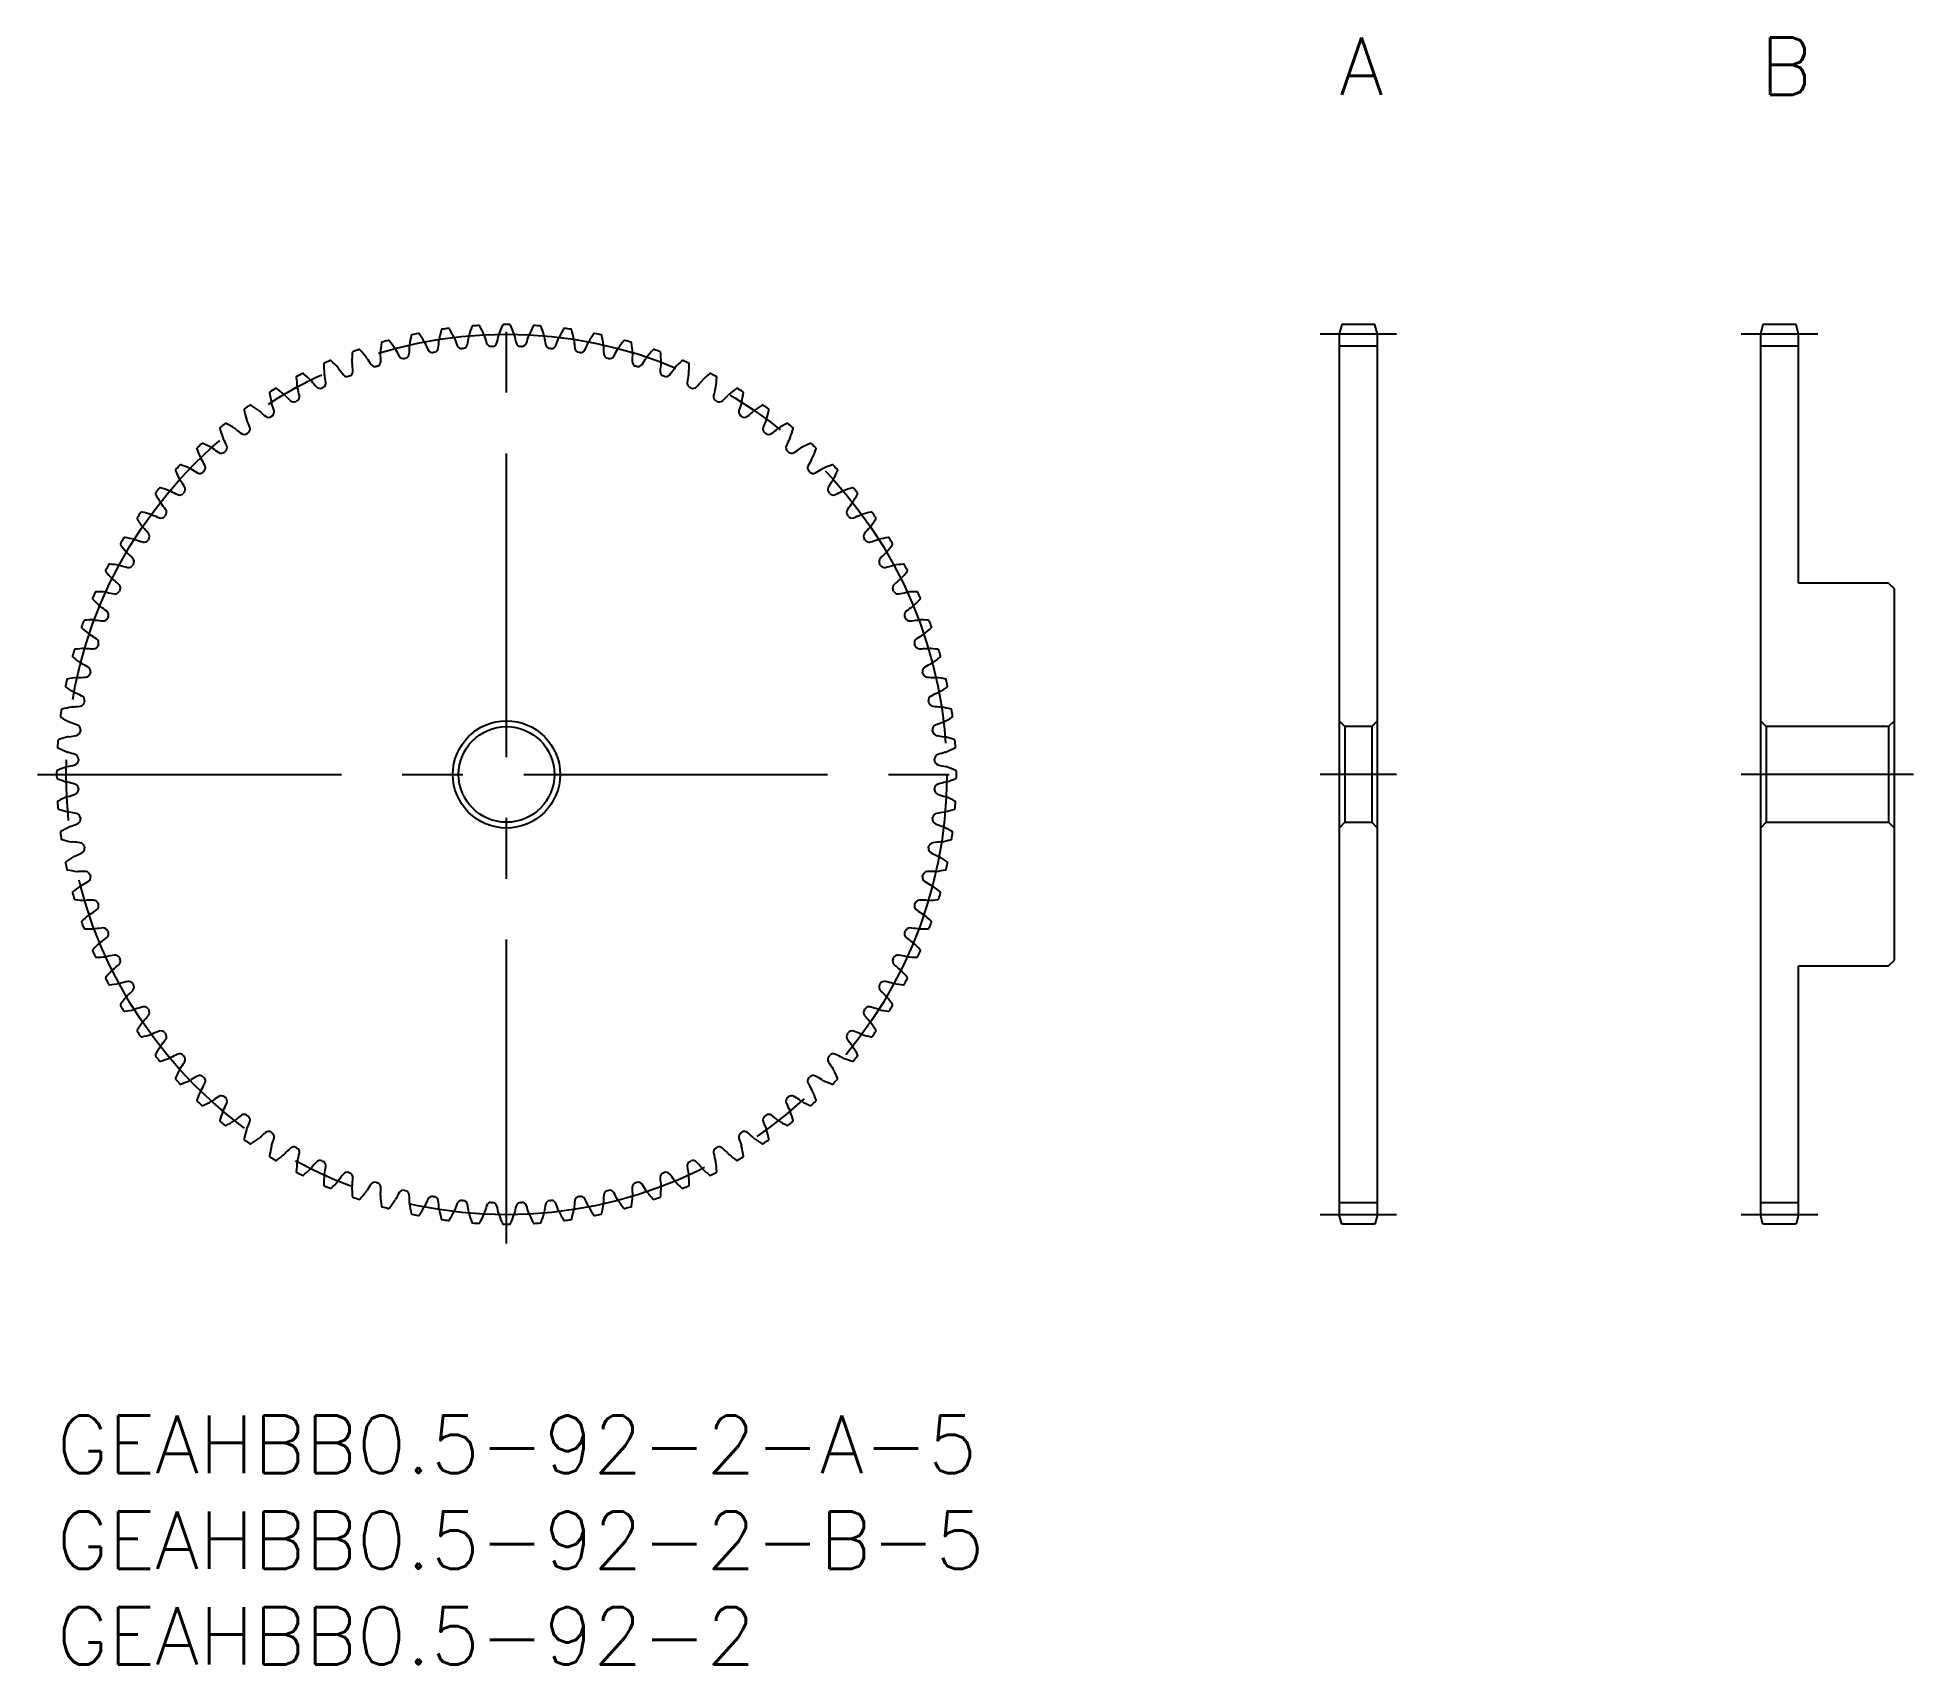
# Model space of a CAD drawing. Extents: x -1 to 97, y -13 to 72.
import ezdxf

# ---------------------------------------------------------------- set-up
doc = ezdxf.new("R2010")
doc.units = 0
doc.header["$LTSCALE"] = 0.5
doc.linetypes.add('CENTER', pattern=[50.8, 31.75, -6.35, 6.35, -6.35])
for name, color, linetype in [('MSM_CENTER', 1, 'CENTER'), ('MSM_CONTINUOUS', 7, 'CONTINUOUS'), ('MSM_PART_NUMBER', 7, 'CONTINUOUS')]:
    doc.layers.add(name, color=color, linetype=linetype)
doc.styles.get("Standard").update_dxf_attribs({"font": 'txt.shx', "height": 3, "bigfont": 'bigfont.shx'})

# ---------------------------------------------------------------- blocks, each defined once
blk = doc.blocks.new('*U2')
at = {"layer": 'MSM_PART_NUMBER'}
blk.add_text('GEAHBB0.5-92-2-A-5', height=3, dxfattribs=at).set_placement((0, -3))
blk = doc.blocks.new('*U3')
at = {"layer": 'MSM_PART_NUMBER'}
blk.add_text('GEAHBB0.5-92-2-B-5', height=3, dxfattribs=at).set_placement((0, -8))
blk = doc.blocks.new('*U4')
at = {"layer": 'MSM_PART_NUMBER'}
blk.add_text('GEAHBB0.5-92-2', height=3, dxfattribs=at).set_placement((0, -13))
blk = doc.blocks.new('*U5')
at = {"layer": 'MSM_PART_NUMBER'}
blk.add_text('A', height=3, dxfattribs=at).set_placement((67, 69))
blk = doc.blocks.new('*U6')
at = {"layer": 'MSM_PART_NUMBER'}
blk.add_text('B', height=3, dxfattribs=at).set_placement((89, 69))

msp = doc.modelspace()

# ---------------------------------------------------------------- linework, layer by layer
at = {"layer": 'MSM_CENTER'}
for p, q in [((23.5, 9), (23.5, 58)), ((70, 56.5), (66, 56.5)), ((92, 56.5), (88, 56.5)), ((-1, 33.5), (48, 33.5)), ((70, 33.5), (66, 33.5)), ((97, 33.5), (88, 33.5)), ((70, 10.5), (66, 10.5)), ((92, 10.5), (88, 10.5))]:
    msp.add_line(p, q, dxfattribs=at)
msp.add_circle((23.5, 33.5), 23, dxfattribs=at)
at = {"layer": 'MSM_CONTINUOUS'}
for p, q in [((67.134, 57), (67, 56.5)), ((68.866, 57), (67.134, 57)), ((69, 56.5), (68.866, 57)), ((89.134, 57), (89, 56.5)), ((90.866, 57), (89.134, 57)), ((91, 56.5), (90.866, 57)), ((67, 56.5), (67, 10.5)), ((69, 55.875), (67, 55.875)), ((69, 10.5), (69, 56.5)), ((89, 56.5), (89, 10.5)), ((91, 55.875), (89, 55.875)), ((91, 43.5), (91, 56.5)), ((95.7, 43.5), (91, 43.5)), ((96, 43.2), (95.7, 43.5)), ((96, 23.8), (96, 43.2)), ((67, 36.3), (67.3, 36)), ((68.7, 36), (69, 36.3)), ((89, 36.3), (89.3, 36)), ((95.7, 36), (96, 36.3)), ((67.3, 36), (67.3, 31)), ((68.7, 36), (67.3, 36)), ((68.7, 36), (68.7, 31)), ((89.3, 36), (89.3, 31)), ((95.7, 36), (89.3, 36)), ((95.7, 36), (95.7, 31)), ((67.3, 31), (67, 30.7)), ((67.3, 31), (68.7, 31)), ((69, 30.7), (68.7, 31)), ((89.3, 31), (89, 30.7)), ((89.3, 31), (95.7, 31)), ((96, 30.7), (95.7, 31)), ((95.7, 23.5), (96, 23.8)), ((91, 10.5), (91, 23.5)), ((91, 23.5), (95.7, 23.5)), ((69, 11.125), (67, 11.125)), ((91, 11.125), (89, 11.125)), ((67.134, 10), (67, 10.5)), ((68.866, 10), (67.134, 10)), ((69, 10.5), (68.866, 10)), ((89.134, 10), (89, 10.5)), ((90.866, 10), (89.134, 10)), ((91, 10.5), (90.866, 10))]:
    msp.add_line(p, q, dxfattribs=at)
for radius in [2.8, 2.5]:
    msp.add_circle((23.5, 33.5), radius, dxfattribs=at)
for centre, radius, start, end in [((28.941, 54.418), 7.667, 161.11338, 164.8913), ((21.734, 56.883), 0.05, 94.31911, 161.11336), ((23.5, 33.5), 23.5, 93.50698, 94.31911), ((22.066, 56.906), 0.05, 26.71271, 93.50698), ((15.262, 53.482), 7.667, 22.93478, 26.71271), ((30.355, 53.998), 7.667, 157.20033, 160.97826), ((23.334, 56.949), 0.05, 90.40607, 157.20032), ((23.5, 33.5), 23.5, 89.59393, 90.40607), ((23.666, 56.949), 0.05, 22.79967, 89.59393), ((16.645, 53.998), 7.667, 19.02174, 22.79967), ((31.738, 53.482), 7.667, 153.28729, 157.06522), ((24.934, 56.906), 0.05, 86.49302, 153.28729), ((23.5, 33.5), 23.5, 85.68089, 86.49302), ((25.266, 56.883), 0.05, 18.88662, 85.68089), ((18.059, 54.418), 7.667, 15.1087, 18.88662), ((24.571, 55.087), 7.667, 172.85251, 176.63043), ((17.013, 56.035), 0.05, 106.05824, 172.8525), ((23.5, 33.5), 23.5, 105.24611, 106.05824), ((17.333, 56.125), 0.05, 38.45184, 105.24611), ((11.369, 51.388), 7.667, 34.67391, 38.45184), ((11.356, 55.874), 7.077, 356.76592, 0.06987), ((18.849, 55.883), 0.415, 172.71723, 180.06971), ((26.042, 54.964), 7.667, 168.93946, 172.71739), ((18.566, 56.425), 0.05, 102.1452, 168.93945), ((23.5, 33.5), 23.5, 101.33306, 102.1452), ((18.892, 56.493), 0.05, 34.5388, 101.33306), ((12.618, 52.174), 7.667, 30.76087, 34.5388), ((18.849, 55.883), 0.415, 23.40855, 30.76104), ((25.724, 58.86), 7.077, 203.40839, 206.71234), ((12.912, 56.651), 7.077, 352.85288, 356.15683), ((20.387, 56.148), 0.415, 168.80419, 176.15667), ((27.5, 54.74), 7.667, 165.02642, 168.80435), ((20.142, 56.708), 0.05, 98.23215, 165.0264), ((23.5, 33.5), 23.5, 97.42002, 98.23215), ((20.472, 56.754), 0.05, 30.62575, 97.42002), ((13.917, 52.873), 7.667, 26.84783, 30.62575), ((20.387, 56.148), 0.415, 19.4955, 26.848), ((27.45, 58.649), 7.077, 199.49534, 202.7993), ((21.156, 56.003), 0.25, 202.79929, 275.94593), ((21.216, 56.009), 0.25, 275.79318, 348.93984), ((14.516, 57.319), 7.077, 348.93983, 352.24379), ((21.94, 56.308), 0.415, 164.89114, 172.24363), ((21.94, 56.308), 0.415, 15.58246, 22.93495), ((29.157, 58.321), 7.077, 195.5823, 198.88625), ((22.697, 56.111), 0.25, 198.88625, 272.03289), ((23.5, 33.5), 22.375, 91.88015, 92.03289), ((22.758, 56.113), 0.25, 271.88014, 345.02679), ((16.163, 57.877), 7.077, 345.02679, 348.33074), ((23.5, 56.361), 0.415, 160.9781, 168.33058), ((23.5, 56.361), 0.415, 11.66942, 19.02191), ((30.837, 57.877), 7.077, 191.66926, 194.97321), ((24.242, 56.113), 0.25, 194.97321, 268.11985), ((23.5, 33.5), 22.375, 87.96711, 88.11985), ((24.303, 56.111), 0.25, 267.96716, 341.11375), ((17.843, 58.321), 7.077, 341.11375, 344.4177), ((25.06, 56.308), 0.415, 157.06506, 164.41754), ((25.06, 56.308), 0.415, 7.75637, 15.10886), ((32.484, 57.319), 7.077, 187.75621, 191.06017), ((25.784, 56.009), 0.25, 191.06016, 264.2068), ((25.844, 56.003), 0.25, 264.05412, 337.20071), ((19.55, 58.649), 7.077, 337.2007, 340.50466), ((26.613, 56.148), 0.415, 153.15201, 160.5045), ((33.083, 52.873), 7.667, 149.37425, 153.15217), ((26.528, 56.754), 0.05, 82.58037, 149.37425), ((23.5, 33.5), 23.5, 81.76785, 82.57998), ((26.858, 56.708), 0.05, 14.97358, 81.76785), ((19.5, 54.74), 7.667, 11.19565, 14.97358), ((26.613, 56.148), 0.415, 3.84333, 11.19581), ((34.088, 56.651), 7.077, 183.84317, 187.14712), ((21.276, 58.86), 7.077, 333.28766, 336.59161), ((28.151, 55.883), 0.415, 149.23897, 156.59145), ((34.382, 52.174), 7.667, 145.4612, 149.23913), ((28.108, 56.493), 0.05, 78.66694, 145.4612), ((23.5, 33.5), 23.5, 77.8548, 78.66694), ((28.434, 56.425), 0.05, 11.06054, 77.8548), ((20.958, 54.964), 7.667, 7.28261, 11.06054), ((28.151, 55.883), 0.415, 359.93029, 7.28277), ((35.644, 55.874), 7.077, 179.93013, 183.23408), ((35.631, 51.388), 7.667, 141.54816, 145.32609), ((29.667, 56.125), 0.05, 74.75389, 141.54816), ((23.5, 33.5), 23.5, 73.94176, 74.75389), ((29.987, 56.035), 0.05, 7.14749, 73.94176), ((22.429, 55.087), 7.667, 3.36957, 7.14749), ((14.005, 54.942), 0.05, 113.88471, 180.67859), ((21.621, 55.032), 7.667, 180.67859, 184.45652), ((23.5, 33.5), 23.5, 113.07219, 113.88433), ((14.31, 55.074), 0.05, 46.27793, 113.07219), ((9.046, 49.57), 7.667, 42.5, 46.27793), ((23.095, 55.11), 7.667, 176.76555, 180.54348), ((15.844, 55.041), 0.415, 180.54332, 187.8958), ((8.423, 54.012), 7.077, 4.59201, 7.89596), ((15.491, 55.54), 0.05, 109.97167, 176.76555), ((23.5, 33.5), 23.5, 109.15915, 109.97128), ((15.804, 55.651), 0.05, 42.36488, 109.15915), ((10.176, 50.519), 7.667, 38.58696, 42.36488), ((15.844, 55.041), 0.415, 31.23463, 38.58712), ((22.251, 58.926), 7.077, 211.23448, 214.53843), ((16.627, 55.056), 0.25, 214.53842, 287.68506), ((16.684, 55.074), 0.25, 287.53235, 0.67897), ((17.332, 55.514), 0.415, 176.63027, 183.98276), ((9.858, 54.993), 7.077, 0.67897, 3.98292), ((17.332, 55.514), 0.415, 27.32159, 34.67408), ((23.989, 58.952), 7.077, 207.32143, 210.62538), ((18.114, 55.475), 0.25, 210.62538, 283.77202), ((23.5, 33.5), 22.375, 103.61928, 103.77202), ((18.173, 55.489), 0.25, 283.6193, 356.76592), ((19.626, 55.791), 0.25, 206.71234, 279.85898), ((23.5, 33.5), 22.375, 99.70624, 99.85898), ((19.685, 55.801), 0.25, 279.70626, 352.85288), ((23.5, 33.5), 22.375, 95.7932, 95.94593), ((23.5, 33.5), 22.375, 84.05407, 84.2068), ((27.315, 55.801), 0.25, 187.14712, 260.29376), ((23.5, 33.5), 22.375, 80.14102, 80.29376), ((27.374, 55.791), 0.25, 260.14107, 333.28766), ((28.827, 55.489), 0.25, 183.23408, 256.38072), ((23.5, 33.5), 22.375, 76.22798, 76.38072), ((28.886, 55.475), 0.25, 256.22803, 329.37462), ((23.011, 58.952), 7.077, 329.37462, 332.67857), ((29.668, 55.514), 0.415, 145.32593, 152.67841), ((37.142, 54.993), 7.077, 176.01708, 179.32103), ((30.316, 55.074), 0.25, 179.32103, 252.46767), ((29.668, 55.514), 0.415, 356.01724, 3.36973), ((30.373, 55.056), 0.25, 252.31498, 325.46158), ((24.749, 58.926), 7.077, 325.46157, 328.76552), ((31.156, 55.041), 0.415, 141.41288, 148.76537), ((36.824, 50.519), 7.667, 137.63512, 141.41304), ((31.196, 55.651), 0.05, 70.84085, 137.63512), ((23.5, 33.5), 23.5, 70.02872, 70.84085), ((38.577, 54.012), 7.077, 172.10404, 175.40799), ((31.509, 55.54), 0.05, 3.23445, 70.02872), ((23.905, 55.11), 7.667, 359.45652, 3.23445), ((31.156, 55.041), 0.415, 352.1042, 359.45668), ((37.954, 49.57), 7.667, 133.72207, 137.5), ((32.69, 55.074), 0.05, 66.92781, 133.72207), ((23.5, 33.5), 23.5, 66.11567, 66.92781), ((32.995, 54.942), 0.05, 359.32141, 66.11567), ((25.379, 55.032), 7.667, 355.54348, 359.32141), ((12.564, 54.244), 0.05, 117.79698, 184.59164), ((20.156, 54.854), 7.667, 184.59164, 188.36957), ((23.5, 33.5), 23.5, 116.98524, 117.79737), ((12.859, 54.397), 0.05, 50.19097, 116.98524), ((7.983, 48.546), 7.667, 46.41304, 50.19097), ((12.982, 53.798), 0.415, 39.06072, 46.41321), ((18.8, 58.519), 7.077, 219.06056, 222.36451), ((13.81, 53.945), 0.25, 295.35843, 8.50505), ((14.392, 54.469), 0.415, 184.45636, 191.80884), ((7.058, 52.935), 7.077, 8.50505, 11.809), ((14.392, 54.469), 0.415, 35.14768, 42.50016), ((20.518, 58.782), 7.077, 215.14752, 218.45147), ((15.172, 54.536), 0.25, 218.45147, 291.59811), ((23.5, 33.5), 22.375, 111.44537, 111.59811), ((15.228, 54.559), 0.25, 291.44539, 4.59201), ((23.5, 33.5), 22.375, 107.53233, 107.68506), ((23.5, 33.5), 22.375, 72.31494, 72.46767), ((31.772, 54.559), 0.25, 175.40799, 248.55463), ((23.5, 33.5), 22.375, 68.40189, 68.55463), ((31.828, 54.536), 0.25, 248.40194, 321.54853), ((26.482, 58.782), 7.077, 321.54853, 324.85248), ((32.608, 54.469), 0.415, 137.49984, 144.85232), ((33.19, 53.945), 0.25, 171.49495, 244.64159), ((39.942, 52.935), 7.077, 168.191, 171.49495), ((32.608, 54.469), 0.415, 348.19116, 355.54364), ((28.2, 58.519), 7.077, 317.63549, 320.93944), ((34.018, 53.798), 0.415, 133.58679, 140.93928), ((39.017, 48.546), 7.667, 129.80903, 133.58696), ((34.141, 54.397), 0.05, 63.01476, 129.80903), ((23.5, 33.5), 23.5, 62.20263, 63.01476), ((26.844, 54.854), 7.667, 351.63043, 355.40836), ((34.436, 54.244), 0.05, 355.40836, 62.20263), ((11.174, 53.449), 0.05, 121.71003, 188.50468), ((18.707, 54.576), 7.667, 188.50468, 192.28261), ((23.5, 33.5), 23.5, 120.89828, 121.71041), ((11.622, 53.033), 0.415, 192.28245, 199.63493), ((11.458, 53.622), 0.05, 54.10401, 120.89828), ((6.992, 47.452), 7.667, 50.32609, 54.10401), ((11.622, 53.033), 0.415, 42.97376, 50.32626), ((17.104, 58.14), 7.077, 222.97361, 226.27756), ((12.385, 53.207), 0.25, 226.27756, 299.4242), ((23.5, 33.5), 22.375, 119.27146, 119.4242), ((12.438, 53.236), 0.25, 299.27148, 12.4181), ((12.982, 53.798), 0.415, 188.3694, 195.72189), ((5.77, 51.768), 7.077, 12.4181, 15.72205), ((13.756, 53.919), 0.25, 222.36451, 295.51115), ((23.5, 33.5), 22.375, 115.35841, 115.51115), ((23.5, 33.5), 22.375, 64.48885, 64.64159), ((33.244, 53.919), 0.25, 244.4889, 317.63549), ((34.562, 53.236), 0.25, 167.5819, 240.72854), ((41.23, 51.768), 7.077, 164.27795, 167.5819), ((34.018, 53.798), 0.415, 344.27811, 351.6306), ((23.5, 33.5), 22.375, 60.5758, 60.72854), ((34.615, 53.207), 0.25, 240.57585, 313.72244), ((29.896, 58.14), 7.077, 313.72244, 317.02639), ((35.378, 53.033), 0.415, 129.67375, 137.02624), ((40.008, 47.452), 7.667, 125.89599, 129.67391), ((35.542, 53.622), 0.05, 59.10172, 125.89599), ((23.5, 33.5), 23.5, 58.28959, 59.10172), ((35.378, 53.033), 0.415, 340.36507, 347.71755), ((28.293, 54.576), 7.667, 347.71739, 351.49532), ((35.826, 53.449), 0.05, 351.49532, 58.28959), ((9.841, 52.562), 0.05, 125.62307, 192.41773), ((17.28, 54.199), 7.667, 192.41773, 196.19565), ((23.5, 33.5), 23.5, 124.81132, 125.62346), ((10.316, 52.177), 0.415, 196.19549, 203.54797), ((3.448, 49.184), 7.077, 20.24418, 23.54813), ((10.113, 52.753), 0.05, 58.01706, 124.81132), ((6.079, 46.293), 7.667, 54.23913, 58.01706), ((10.316, 52.177), 0.415, 46.88681, 54.23929), ((15.437, 57.646), 7.077, 226.88665, 230.1906), ((11.066, 52.402), 0.25, 230.1906, 303.33724), ((23.5, 33.5), 22.375, 123.1845, 123.33724), ((4.565, 50.515), 7.077, 16.33114, 19.63509), ((11.117, 52.435), 0.25, 303.18452, 16.33114), ((35.883, 52.435), 0.25, 163.66886, 236.8155), ((42.435, 50.515), 7.077, 160.36491, 163.66886), ((23.5, 33.5), 22.375, 56.66276, 56.8155), ((35.934, 52.402), 0.25, 236.66281, 309.8094), ((31.563, 57.646), 7.077, 309.8094, 313.11335), ((36.684, 52.177), 0.415, 125.76071, 133.11319), ((40.921, 46.293), 7.667, 121.98294, 125.76087), ((36.887, 52.753), 0.05, 55.18868, 121.98294), ((43.552, 49.184), 7.077, 156.45187, 159.75582), ((23.5, 33.5), 23.5, 54.37654, 55.18868), ((36.684, 52.177), 0.415, 336.45203, 343.80451), ((29.72, 54.199), 7.667, 343.80435, 347.58227), ((37.159, 52.562), 0.05, 347.58227, 54.37654), ((8.572, 51.585), 0.05, 129.53689, 196.33077), ((15.882, 53.727), 7.667, 196.33077, 200.1087), ((23.5, 33.5), 23.5, 128.72437, 129.5365), ((9.073, 51.234), 0.415, 200.10853, 207.46102), ((2.424, 47.779), 7.077, 24.15723, 27.46118), ((8.83, 51.795), 0.05, 61.9301, 128.72437), ((5.246, 45.074), 7.667, 58.15217, 61.9301), ((9.073, 51.234), 0.415, 50.79985, 58.15234), ((13.808, 57.04), 7.077, 230.79969, 234.10364), ((9.805, 51.509), 0.25, 234.10364, 307.25028), ((23.5, 33.5), 22.375, 127.09754, 127.25028), ((9.853, 51.546), 0.25, 307.09756, 20.24418), ((37.147, 51.546), 0.25, 159.75582, 232.90246), ((23.5, 33.5), 22.375, 52.74972, 52.90246), ((37.195, 51.509), 0.25, 232.74977, 305.89636), ((33.192, 57.04), 7.077, 305.89636, 309.20031), ((37.927, 51.234), 0.415, 121.84766, 129.20015), ((41.754, 45.074), 7.667, 118.0699, 121.84783), ((44.576, 47.779), 7.077, 152.53882, 155.84277), ((38.17, 51.795), 0.05, 51.27563, 118.0699), ((23.5, 33.5), 23.5, 50.4635, 51.27563), ((37.927, 51.234), 0.415, 332.53898, 339.89147), ((31.118, 53.727), 7.667, 339.8913, 343.66923), ((38.428, 51.585), 0.05, 343.66923, 50.4635), ((7.373, 50.524), 0.05, 133.44993, 200.24381), ((14.519, 53.16), 7.667, 200.24381, 204.02174), ((23.5, 33.5), 23.5, 132.63741, 133.44955), ((7.896, 50.208), 0.415, 204.02158, 211.37406), ((1.499, 46.307), 7.077, 28.07027, 31.37422), ((7.616, 50.751), 0.05, 65.84314, 132.63741), ((4.499, 43.801), 7.667, 62.06522, 65.84314), ((7.896, 50.208), 0.415, 54.7129, 62.06538), ((12.224, 56.324), 7.077, 234.71274, 238.01669), ((8.608, 50.533), 0.25, 238.01669, 311.16333), ((23.5, 33.5), 22.375, 131.01059, 131.16333), ((8.654, 50.573), 0.25, 311.01057, 24.15723), ((38.346, 50.573), 0.25, 155.84277, 228.98941), ((23.5, 33.5), 22.375, 48.83667, 48.98941), ((38.392, 50.533), 0.25, 228.83672, 301.98331), ((34.776, 56.324), 7.077, 301.98331, 305.28726), ((39.104, 50.208), 0.415, 117.93462, 125.2871), ((42.501, 43.801), 7.667, 114.15686, 117.93478), ((45.501, 46.307), 7.077, 148.62578, 151.92973), ((39.384, 50.751), 0.05, 47.36259, 114.15686), ((23.5, 33.5), 23.5, 46.55046, 47.36259), ((39.104, 50.208), 0.415, 328.62594, 335.97842), ((32.481, 53.16), 7.667, 335.97826, 339.75619), ((39.627, 50.524), 0.05, 339.75619, 46.55046), ((6.249, 49.384), 0.05, 137.36297, 204.15686), ((13.199, 52.501), 7.667, 204.15686, 207.93478), ((23.5, 33.5), 23.5, 136.55046, 137.36259), ((6.476, 49.627), 0.05, 69.75619, 136.55046), ((3.84, 42.481), 7.667, 65.97826, 69.75619), ((6.792, 49.104), 0.415, 58.62594, 65.97842), ((10.693, 55.501), 7.077, 238.62578, 241.92973), ((7.48, 49.477), 0.25, 241.92973, 315.07637), ((23.5, 33.5), 22.375, 134.92363, 135.07637), ((7.523, 49.52), 0.25, 314.92361, 28.07027), ((39.477, 49.52), 0.25, 151.92973, 225.07637), ((23.5, 33.5), 22.375, 44.92363, 45.07637), ((39.52, 49.477), 0.25, 224.92368, 298.07027), ((36.307, 55.501), 7.077, 298.07027, 301.37422), ((40.208, 49.104), 0.415, 114.02158, 121.37406), ((43.16, 42.481), 7.667, 110.24381, 114.02174), ((40.524, 49.627), 0.05, 43.44954, 110.24381), ((23.5, 33.5), 23.5, 42.63741, 43.44954), ((33.801, 52.501), 7.667, 332.06522, 335.84314), ((40.751, 49.384), 0.05, 335.84314, 42.63741), ((5.205, 48.17), 0.05, 141.27525, 208.0699), ((11.926, 51.754), 7.667, 208.0699, 211.84783), ((23.5, 33.5), 23.5, 140.4635, 141.27563), ((5.415, 48.428), 0.05, 73.66923, 140.4635), ((3.273, 41.118), 7.667, 69.8913, 73.66923), ((5.766, 47.927), 0.415, 62.53898, 69.89147), ((9.221, 54.576), 7.077, 242.53882, 245.84277), ((6.427, 48.346), 0.25, 245.84277, 318.98941), ((6.792, 49.104), 0.415, 207.93462, 215.2871), ((0.676, 44.776), 7.077, 31.98331, 35.28726), ((23.5, 33.5), 22.375, 138.83667, 138.98941), ((6.467, 48.392), 0.25, 318.83666, 31.98331), ((40.533, 48.392), 0.25, 148.01669, 221.16333), ((46.324, 44.776), 7.077, 144.71274, 148.01669), ((23.5, 33.5), 22.375, 41.01059, 41.16333), ((40.573, 48.346), 0.25, 221.01063, 294.15723), ((40.208, 49.104), 0.415, 324.7129, 332.06538), ((37.779, 54.576), 7.077, 294.15723, 297.46118), ((41.234, 47.927), 0.415, 110.10853, 117.46102), ((43.727, 41.118), 7.667, 106.33077, 110.1087), ((41.585, 48.428), 0.05, 39.5365, 106.33077), ((35.074, 51.754), 7.667, 328.15217, 331.9301), ((23.5, 33.5), 23.5, 38.72437, 39.5365), ((41.795, 48.17), 0.05, 331.9301, 38.72437), ((23.5, 33.5), 23.5, 144.37654, 145.18868), ((4.438, 47.159), 0.05, 77.58227, 144.37654), ((2.801, 39.72), 7.667, 73.80435, 77.58227), ((4.823, 46.684), 0.415, 66.45203, 73.80451), ((7.816, 53.552), 7.077, 246.45187, 249.75582), ((5.766, 47.927), 0.415, 211.84766, 219.20015), ((-0.04, 43.192), 7.077, 35.89636, 39.20031), ((23.5, 33.5), 22.375, 142.74972, 142.90246), ((5.491, 47.195), 0.25, 322.7497, 35.89636), ((41.509, 47.195), 0.25, 144.10364, 217.25028), ((47.04, 43.192), 7.077, 140.79969, 144.10364), ((23.5, 33.5), 22.375, 37.09754, 37.25028), ((41.234, 47.927), 0.415, 320.79985, 328.15234), ((39.184, 53.552), 7.077, 290.24418, 293.54813), ((42.177, 46.684), 0.415, 106.19549, 113.54797), ((44.199, 39.72), 7.667, 102.41773, 106.19565), ((42.562, 47.159), 0.05, 35.62346, 102.41773), ((23.5, 33.5), 23.5, 34.81132, 35.62346), ((4.247, 46.887), 0.05, 145.18906, 211.98294), ((10.707, 50.921), 7.667, 211.98294, 215.76087), ((4.823, 46.684), 0.415, 215.76071, 223.11319), ((-0.646, 41.563), 7.077, 39.8094, 43.11335), ((4.598, 45.934), 0.25, 326.66274, 39.8094), ((5.454, 47.147), 0.25, 249.75582, 322.90246), ((41.546, 47.147), 0.25, 217.09759, 290.24418), ((42.402, 45.934), 0.25, 140.1906, 213.33724), ((47.646, 41.563), 7.077, 136.88665, 140.1906), ((42.177, 46.684), 0.415, 316.88681, 324.23929), ((36.293, 50.921), 7.667, 324.23913, 328.01706), ((42.753, 46.887), 0.05, 328.01706, 34.81132), ((3.378, 45.542), 0.05, 149.10172, 215.89599), ((23.5, 33.5), 23.5, 148.28959, 149.10172), ((9.548, 50.008), 7.667, 215.89599, 219.67391), ((3.551, 45.826), 0.05, 81.49532, 148.28959), ((2.424, 38.293), 7.667, 77.71739, 81.49532), ((3.967, 45.378), 0.415, 219.67375, 227.02624), ((3.967, 45.378), 0.415, 70.36507, 77.71756), ((6.485, 52.435), 7.077, 250.36491, 253.66886), ((4.565, 45.883), 0.25, 253.66886, 326.8155), ((23.5, 33.5), 22.375, 146.66276, 146.8155), ((23.5, 33.5), 22.375, 33.1845, 33.33724), ((42.435, 45.883), 0.25, 213.18455, 286.33114), ((40.515, 52.435), 7.077, 286.33114, 289.63509), ((43.033, 45.378), 0.415, 102.28245, 109.63493), ((44.576, 38.293), 7.667, 98.50468, 102.28261), ((43.033, 45.378), 0.415, 312.97376, 320.32625), ((37.452, 50.008), 7.667, 320.32609, 324.10401), ((43.449, 45.826), 0.05, 31.71041, 98.50468), ((23.5, 33.5), 23.5, 30.89828, 31.71041), ((43.622, 45.542), 0.05, 324.10401, 30.89828), ((2.603, 44.141), 0.05, 153.01476, 219.80903), ((23.5, 33.5), 23.5, 152.20263, 153.01476), ((8.454, 49.017), 7.667, 219.80903, 223.58696), ((2.756, 44.436), 0.05, 85.40836, 152.20263), ((2.146, 36.844), 7.667, 81.63043, 85.40836), ((3.202, 44.018), 0.415, 74.27811, 81.6306), ((5.232, 51.23), 7.077, 254.27795, 257.5819), ((-1.14, 39.896), 7.077, 43.72244, 47.02639), ((3.764, 44.562), 0.25, 257.5819, 330.72854), ((3.793, 44.615), 0.25, 330.57578, 43.72244), ((23.5, 33.5), 22.375, 150.5758, 150.72854), ((43.207, 44.615), 0.25, 136.27756, 209.4242), ((23.5, 33.5), 22.375, 29.27146, 29.4242), ((43.236, 44.562), 0.25, 209.2715, 282.4181), ((48.14, 39.896), 7.077, 132.97361, 136.27756), ((41.768, 51.23), 7.077, 282.4181, 285.72205), ((43.798, 44.018), 0.415, 98.3694, 105.72189), ((44.854, 36.844), 7.667, 94.59164, 98.36957), ((38.546, 49.017), 7.667, 316.41304, 320.19097), ((44.244, 44.436), 0.05, 27.79737, 94.59164), ((23.5, 33.5), 23.5, 26.98524, 27.79737), ((44.397, 44.141), 0.05, 320.19097, 26.98524), ((3.202, 44.018), 0.415, 223.58679, 230.93928), ((-1.519, 38.2), 7.077, 47.63549, 50.93944), ((3.081, 43.244), 0.25, 334.48887, 47.63546), ((23.5, 33.5), 22.375, 154.48885, 154.64159), ((43.919, 43.244), 0.25, 132.36451, 205.51115), ((23.5, 33.5), 22.375, 25.35841, 25.51115), ((48.519, 38.2), 7.077, 129.06056, 132.36451), ((43.798, 44.018), 0.415, 309.06072, 316.41321), ((1.926, 42.69), 0.05, 156.92781, 223.72207), ((23.5, 33.5), 23.5, 156.11567, 156.92781), ((7.43, 47.954), 7.667, 223.72207, 227.5), ((2.058, 42.995), 0.05, 89.32141, 156.11567), ((1.968, 35.379), 7.667, 85.54348, 89.32141), ((2.531, 42.608), 0.415, 227.49984, 234.85232), ((-1.782, 36.482), 7.077, 51.54853, 54.85248), ((2.531, 42.608), 0.415, 78.19116, 85.54364), ((4.065, 49.942), 7.077, 258.191, 261.49495), ((3.055, 43.19), 0.25, 261.49495, 334.64159), ((43.945, 43.19), 0.25, 205.35846, 278.50505), ((42.935, 49.942), 7.077, 278.50505, 281.809), ((48.782, 36.482), 7.077, 125.14752, 128.45147), ((44.469, 42.608), 0.415, 94.45636, 101.80884), ((45.032, 35.379), 7.667, 90.67859, 94.45652), ((44.469, 42.608), 0.415, 305.14768, 312.50016), ((39.57, 47.954), 7.667, 312.5, 316.27793), ((44.942, 42.995), 0.05, 23.88471, 90.67859), ((23.5, 33.5), 23.5, 23.07219, 23.88433), ((45.074, 42.69), 0.05, 316.27793, 23.07219), ((1.349, 41.196), 0.05, 160.84085, 227.63512), ((23.5, 33.5), 23.5, 160.02872, 160.84085), ((1.46, 41.509), 0.05, 93.23445, 160.02872), ((1.89, 33.905), 7.667, 89.45652, 93.23445), ((1.959, 41.156), 0.415, 82.1042, 89.45668), ((2.988, 48.577), 7.077, 262.10404, 265.40799), ((2.441, 41.772), 0.25, 265.40799, 338.55463), ((2.464, 41.828), 0.25, 338.40187, 51.5485), ((23.5, 33.5), 22.375, 158.40189, 158.55463), ((44.536, 41.828), 0.25, 128.45147, 201.59811), ((23.5, 33.5), 22.375, 21.44537, 21.59811), ((44.559, 41.772), 0.25, 201.44541, 274.59201), ((44.012, 48.577), 7.077, 274.59201, 277.89596), ((45.041, 41.156), 0.415, 90.54332, 97.8958), ((45.11, 33.905), 7.667, 86.76555, 90.54348), ((45.54, 41.509), 0.05, 19.97128, 86.76555), ((23.5, 33.5), 23.5, 19.15915, 19.97128), ((45.651, 41.196), 0.05, 312.36488, 19.15915), ((6.481, 46.824), 7.667, 227.63512, 231.41304), ((1.959, 41.156), 0.415, 231.41288, 238.76537), ((-1.926, 34.749), 7.077, 55.46157, 58.76552), ((1.926, 40.316), 0.25, 269.32103, 342.46767), ((1.944, 40.373), 0.25, 342.31496, 55.46158), ((23.5, 33.5), 22.375, 162.31494, 162.46767), ((45.056, 40.373), 0.25, 124.53842, 197.68506), ((23.5, 33.5), 22.375, 17.53233, 17.68506), ((45.074, 40.316), 0.25, 197.53237, 270.67897), ((48.926, 34.749), 7.077, 121.23448, 124.53843), ((45.041, 41.156), 0.415, 301.23463, 308.58712), ((40.519, 46.824), 7.667, 308.58696, 312.36488), ((0.875, 39.667), 0.05, 164.75389, 231.54816), ((23.5, 33.5), 23.5, 163.94176, 164.75389), ((5.612, 45.631), 7.667, 231.54816, 235.32609), ((0.965, 39.987), 0.05, 97.14749, 163.94176), ((1.913, 32.429), 7.667, 93.36957, 97.14749), ((1.486, 39.668), 0.415, 235.32593, 242.67841), ((-1.952, 33.011), 7.077, 59.37462, 62.67857), ((1.486, 39.668), 0.415, 86.01724, 93.36973), ((2.007, 47.142), 7.077, 266.01708, 269.32103), ((44.993, 47.142), 7.077, 270.67897, 273.98292), ((48.952, 33.011), 7.077, 117.32143, 120.62538), ((45.514, 39.668), 0.415, 86.63027, 93.98276), ((45.087, 32.429), 7.667, 82.85251, 86.63043), ((45.514, 39.668), 0.415, 297.32159, 304.67407), ((41.388, 45.631), 7.667, 304.67391, 308.45184), ((46.035, 39.987), 0.05, 16.05824, 82.85251), ((23.5, 33.5), 23.5, 15.24611, 16.05824), ((46.125, 39.667), 0.05, 308.45184, 15.24611), ((23.5, 33.5), 23.5, 167.8548, 168.66694), ((0.575, 38.434), 0.05, 101.06054, 167.8548), ((2.036, 30.958), 7.667, 97.28261, 101.06054), ((1.117, 38.151), 0.415, 89.93029, 97.28277), ((1.126, 45.644), 7.077, 269.93013, 273.23408), ((1.511, 38.827), 0.25, 273.23408, 346.38072), ((1.525, 38.886), 0.25, 346.228, 59.37462), ((23.5, 33.5), 22.375, 166.22798, 166.38072), ((45.475, 38.886), 0.25, 120.62538, 193.77202), ((23.5, 33.5), 22.375, 13.61928, 13.77202), ((45.489, 38.827), 0.25, 193.61933, 266.76592), ((45.874, 45.644), 7.077, 266.76592, 270.06987), ((45.883, 38.151), 0.415, 82.71723, 90.06971), ((44.964, 30.958), 7.667, 78.93946, 82.71739), ((46.425, 38.434), 0.05, 12.1452, 78.93946), ((23.5, 33.5), 23.5, 11.33306, 12.1452), ((0.507, 38.108), 0.05, 168.66732, 235.4612), ((4.826, 44.382), 7.667, 235.4612, 239.23913), ((1.117, 38.151), 0.415, 239.23897, 246.59145), ((-1.86, 31.276), 7.077, 63.28766, 66.59161), ((1.199, 37.315), 0.25, 277.14712, 350.29376), ((1.209, 37.374), 0.25, 350.14105, 63.28766), ((23.5, 33.5), 22.375, 170.14102, 170.29376), ((45.791, 37.374), 0.25, 116.71234, 189.85898), ((23.5, 33.5), 22.375, 9.70624, 9.85898), ((45.801, 37.315), 0.25, 189.70628, 262.85288), ((48.86, 31.276), 7.077, 113.40839, 116.71234), ((45.883, 38.151), 0.415, 293.40855, 300.76103), ((42.174, 44.382), 7.667, 300.76087, 304.5388), ((46.493, 38.108), 0.05, 304.5388, 11.33306), ((0.246, 36.528), 0.05, 172.58037, 239.37425), ((23.5, 33.5), 23.5, 171.76785, 172.57998), ((4.127, 43.083), 7.667, 239.37425, 243.15217), ((0.292, 36.858), 0.05, 104.97358, 171.76785), ((2.26, 29.5), 7.667, 101.19565, 104.97358), ((0.852, 36.613), 0.415, 93.84333, 101.19581), ((0.349, 44.088), 7.077, 273.84317, 277.14712), ((46.651, 44.088), 7.077, 262.85288, 266.15683), ((46.148, 36.613), 0.415, 78.80419, 86.15667), ((44.74, 29.5), 7.667, 75.02642, 78.80435), ((42.873, 43.083), 7.667, 296.84783, 300.62575), ((46.708, 36.858), 0.05, 8.23215, 75.02642), ((23.5, 33.5), 23.5, 7.42002, 8.23215), ((46.754, 36.528), 0.05, 300.62575, 7.42002), ((0.117, 35.266), 0.05, 108.88662, 175.68089), ((2.582, 28.059), 7.667, 105.1087, 108.88662), ((0.692, 35.06), 0.415, 97.75637, 105.10886), ((-0.319, 42.484), 7.077, 277.75621, 281.06017), ((0.852, 36.613), 0.415, 243.15201, 250.5045), ((-1.649, 29.55), 7.077, 67.2007, 70.50466), ((0.991, 35.784), 0.25, 281.06016, 354.2068), ((0.997, 35.844), 0.25, 354.05409, 67.20071), ((23.5, 33.5), 22.375, 174.05407, 174.2068), ((46.003, 35.844), 0.25, 112.79929, 185.94593), ((23.5, 33.5), 22.375, 5.7932, 5.94593), ((46.009, 35.784), 0.25, 185.79324, 258.93984), ((48.649, 29.55), 7.077, 109.49534, 112.7993), ((47.319, 42.484), 7.077, 258.93983, 262.24379), ((46.148, 36.613), 0.415, 289.4955, 296.84799), ((46.308, 35.06), 0.415, 74.89114, 82.24363), ((44.418, 28.059), 7.667, 71.11338, 74.8913), ((46.883, 35.266), 0.05, 4.31911, 71.11338), ((23.5, 33.5), 23.5, 175.68089, 176.49302), ((0.094, 34.934), 0.05, 176.49302, 243.28729), ((3.518, 41.738), 7.667, 243.28729, 247.06522), ((0.692, 35.06), 0.415, 247.06506, 254.41754), ((-1.321, 27.843), 7.077, 71.11375, 74.4177), ((0.889, 34.303), 0.25, 357.96714, 71.11375), ((46.111, 34.303), 0.25, 108.88625, 182.03289), ((48.321, 27.843), 7.077, 105.5823, 108.88625), ((46.308, 35.06), 0.415, 285.58246, 292.93494), ((43.482, 41.738), 7.667, 292.93478, 296.71271), ((46.906, 34.934), 0.05, 296.71271, 3.50698), ((23.5, 33.5), 23.5, 3.50698, 4.31911), ((23.5, 33.5), 23.5, 179.59393, 180.40607), ((0.051, 33.666), 0.05, 112.79967, 179.59393), ((0.051, 33.334), 0.05, 180.40607, 247.20033), ((3.002, 26.645), 7.667, 109.02174, 112.79967), ((0.639, 33.5), 0.415, 101.66942, 109.0219), ((-0.877, 40.837), 7.077, 281.66926, 284.97321), ((0.887, 34.242), 0.25, 284.97321, 358.11985), ((23.5, 33.5), 22.375, 177.96711, 178.11985), ((23.5, 33.5), 22.375, 1.88015, 2.03289), ((46.113, 34.242), 0.25, 181.8802, 255.02679), ((47.877, 40.837), 7.077, 255.02679, 258.33074), ((46.361, 33.5), 0.415, 70.9781, 78.33058), ((43.998, 26.645), 7.667, 67.20033, 70.97826), ((46.949, 33.666), 0.05, 0.40607, 67.20033), ((46.949, 33.334), 0.05, 292.79967, 359.59393), ((23.5, 33.5), 23.5, 359.59393, 0.40607), ((3.002, 40.355), 7.667, 247.20033, 250.97826), ((0.639, 33.5), 0.415, 250.9781, 258.33058), ((-0.877, 26.163), 7.077, 75.02679, 78.33074), ((-1.321, 39.157), 7.077, 285.5823, 288.88625), ((0.887, 32.758), 0.25, 1.88018, 75.02679), ((0.889, 32.697), 0.25, 288.88625, 2.03289), ((23.5, 33.5), 22.375, 181.88015, 182.03289), ((23.5, 33.5), 22.375, 357.96711, 358.11985), ((46.111, 32.697), 0.25, 177.96715, 251.11375), ((46.113, 32.758), 0.25, 104.97321, 178.11985), ((48.321, 39.157), 7.077, 251.11375, 254.4177), ((47.877, 26.163), 7.077, 101.66926, 104.97321), ((46.361, 33.5), 0.415, 281.66942, 289.0219), ((43.998, 40.355), 7.667, 289.02174, 292.79967), ((0.094, 32.066), 0.05, 116.71271, 183.50698), ((23.5, 33.5), 23.5, 183.50698, 184.31911), ((0.117, 31.734), 0.05, 184.31911, 251.11338), ((3.518, 25.262), 7.667, 112.93478, 116.71271), ((2.582, 38.941), 7.667, 251.11338, 254.8913), ((0.692, 31.94), 0.415, 105.58246, 112.93494), ((0.692, 31.94), 0.415, 254.89114, 262.24363), ((-0.319, 24.516), 7.077, 78.93983, 82.24379), ((0.991, 31.216), 0.25, 5.79322, 78.93984), ((46.009, 31.216), 0.25, 101.06016, 174.2068), ((47.319, 24.516), 7.077, 97.75621, 101.06017), ((46.308, 31.94), 0.415, 277.75637, 285.10886), ((44.418, 38.941), 7.667, 285.1087, 288.88662), ((46.308, 31.94), 0.415, 67.06506, 74.41754), ((43.482, 25.262), 7.667, 63.28729, 67.06522), ((46.883, 31.734), 0.05, 288.88662, 355.68089), ((46.906, 32.066), 0.05, 356.49302, 63.28729), ((23.5, 33.5), 23.5, 355.68089, 356.49302), ((0.246, 30.472), 0.05, 120.62575, 187.42002), ((23.5, 33.5), 23.5, 187.42002, 188.23215), ((4.127, 23.917), 7.667, 116.84783, 120.62575), ((0.852, 30.387), 0.415, 109.4955, 116.84799), ((-1.649, 37.45), 7.077, 289.49534, 292.7993), ((0.997, 31.156), 0.25, 292.79929, 5.94593), ((23.5, 33.5), 22.375, 185.7932, 185.94593), ((46.003, 31.156), 0.25, 174.05411, 247.20071), ((23.5, 33.5), 22.375, 354.05407, 354.2068), ((48.649, 37.45), 7.077, 247.2007, 250.50466), ((46.148, 30.387), 0.415, 63.15201, 70.5045), ((42.873, 23.917), 7.667, 59.37425, 63.15217), ((23.5, 33.5), 23.5, 351.76785, 352.57998), ((46.754, 30.472), 0.05, 352.57998, 59.37425), ((0.292, 30.142), 0.05, 188.23215, 255.02642), ((2.26, 37.5), 7.667, 255.02642, 258.80435), ((0.852, 30.387), 0.415, 258.80419, 266.15667), ((0.349, 22.912), 7.077, 82.85288, 86.15683), ((-1.86, 35.724), 7.077, 293.40839, 296.71234), ((1.199, 29.685), 0.25, 9.70627, 82.85288), ((1.209, 29.626), 0.25, 296.71234, 9.85888), ((23.5, 33.5), 22.375, 189.70624, 189.85898), ((45.791, 29.626), 0.25, 170.14107, 243.28766), ((23.5, 33.5), 22.375, 350.14102, 350.29376), ((45.801, 29.685), 0.25, 97.14712, 170.29376), ((48.86, 35.724), 7.077, 243.28766, 246.59161), ((46.651, 22.912), 7.077, 93.84317, 97.14712), ((46.148, 30.387), 0.415, 273.84333, 281.19581), ((44.74, 37.5), 7.667, 281.19565, 284.97358), ((46.708, 30.142), 0.05, 284.97358, 351.76785), ((0.507, 28.892), 0.05, 124.5388, 191.33306), ((23.5, 33.5), 23.5, 191.33306, 192.1452), ((4.826, 22.618), 7.667, 120.76087, 124.5388), ((0.575, 28.566), 0.05, 192.1452, 258.93946), ((2.036, 36.042), 7.667, 258.93946, 262.71739), ((1.117, 28.849), 0.415, 113.40855, 120.76103), ((1.117, 28.849), 0.415, 262.71723, 270.06971), ((1.126, 21.356), 7.077, 86.76592, 90.06987), ((1.511, 28.173), 0.25, 13.61931, 86.76592), ((45.489, 28.173), 0.25, 93.23408, 166.38072), ((45.874, 21.356), 7.077, 89.93013, 93.23408), ((45.883, 28.849), 0.415, 269.93029, 277.28277), ((44.964, 36.042), 7.667, 277.28261, 281.06054), ((45.883, 28.849), 0.415, 59.23897, 66.59145), ((42.174, 22.618), 7.667, 55.4612, 59.23913), ((46.425, 28.566), 0.05, 281.06054, 347.8548), ((23.5, 33.5), 23.5, 347.8548, 348.66694), ((46.493, 28.892), 0.05, 348.66694, 55.4612), ((5.612, 21.369), 7.667, 124.67391, 128.45184), ((1.486, 27.332), 0.415, 117.32159, 124.67407), ((-1.952, 33.989), 7.077, 297.32143, 300.62538), ((1.525, 28.114), 0.25, 300.62538, 13.77193), ((23.5, 33.5), 22.375, 193.61928, 193.77202), ((45.475, 28.114), 0.25, 166.22802, 239.37462), ((23.5, 33.5), 22.375, 346.22798, 346.38072), ((48.952, 33.989), 7.077, 239.37462, 242.67857), ((45.514, 27.332), 0.415, 55.32593, 62.67841), ((41.388, 21.369), 7.667, 51.54816, 55.32609), ((0.875, 27.333), 0.05, 128.45184, 195.24611), ((23.5, 33.5), 23.5, 195.24611, 196.05824), ((0.965, 27.013), 0.05, 196.05824, 262.85251), ((1.913, 34.571), 7.667, 262.85251, 266.63043), ((1.486, 27.332), 0.415, 266.63027, 273.98276), ((2.007, 19.858), 7.077, 90.67897, 93.98292), ((1.926, 26.684), 0.25, 17.53236, 90.67897), ((1.944, 26.627), 0.25, 304.53842, 17.68497), ((23.5, 33.5), 22.375, 197.53233, 197.68506), ((45.056, 26.627), 0.25, 162.31498, 235.46158), ((23.5, 33.5), 22.375, 342.31494, 342.46767), ((45.074, 26.684), 0.25, 89.32103, 162.46767), ((44.993, 19.858), 7.077, 86.01708, 89.32103), ((45.514, 27.332), 0.415, 266.01724, 273.36973), ((45.087, 34.571), 7.667, 273.36957, 277.14749), ((46.035, 27.013), 0.05, 277.14749, 343.94176), ((23.5, 33.5), 23.5, 343.94176, 344.75389), ((46.125, 27.333), 0.05, 344.75389, 51.54816), ((1.349, 25.804), 0.05, 132.36488, 199.15915), ((23.5, 33.5), 23.5, 199.15915, 199.97128), ((6.481, 20.176), 7.667, 128.58696, 132.36488), ((1.959, 25.844), 0.415, 121.23463, 128.58712), ((-1.926, 32.251), 7.077, 301.23448, 304.53843), ((48.926, 32.251), 7.077, 235.46157, 238.76552), ((45.041, 25.844), 0.415, 51.41288, 58.76537), ((40.519, 20.176), 7.667, 47.63512, 51.41304), ((23.5, 33.5), 23.5, 340.02872, 340.84085), ((45.651, 25.804), 0.05, 340.84085, 47.63512), ((1.46, 25.491), 0.05, 199.97128, 266.76555), ((1.89, 33.095), 7.667, 266.76555, 270.54348), ((7.43, 19.046), 7.667, 132.5, 136.27793), ((1.959, 25.844), 0.415, 270.54332, 277.8958), ((2.988, 18.423), 7.077, 94.59201, 97.89596), ((2.531, 24.392), 0.415, 125.14768, 132.50016), ((-1.782, 30.518), 7.077, 305.14752, 308.45147), ((2.441, 25.228), 0.25, 21.4454, 94.59201), ((2.464, 25.172), 0.25, 308.45147, 21.59801), ((23.5, 33.5), 22.375, 201.44537, 201.59811), ((44.536, 25.172), 0.25, 158.40193, 231.54853), ((23.5, 33.5), 22.375, 338.40189, 338.55463), ((44.559, 25.228), 0.25, 85.40799, 158.55454), ((48.782, 30.518), 7.077, 231.54853, 234.85248), ((44.012, 18.423), 7.077, 82.10404, 85.40799), ((44.469, 24.392), 0.415, 47.49984, 54.85232), ((39.57, 19.046), 7.667, 43.72207, 47.5), ((45.041, 25.844), 0.415, 262.1042, 269.45668), ((45.11, 33.095), 7.667, 269.45652, 273.23445), ((45.54, 25.491), 0.05, 273.23445, 340.02872), ((1.926, 24.31), 0.05, 136.27793, 203.07219), ((23.5, 33.5), 23.5, 203.07219, 203.88433), ((2.058, 24.005), 0.05, 203.88433, 270.67859), ((1.968, 31.621), 7.667, 270.67859, 274.45652), ((2.531, 24.392), 0.415, 274.45636, 281.80884), ((4.065, 17.058), 7.077, 98.50505, 101.809), ((-1.519, 28.8), 7.077, 309.06056, 312.36451), ((3.055, 23.81), 0.25, 25.35845, 98.50505), ((3.081, 23.756), 0.25, 312.36451, 25.51115), ((23.5, 33.5), 22.375, 205.35841, 205.51115), ((43.919, 23.756), 0.25, 154.48889, 227.63549), ((23.5, 33.5), 22.375, 334.48885, 334.64159), ((43.945, 23.81), 0.25, 81.49495, 154.64149), ((48.519, 28.8), 7.077, 227.63549, 230.93944), ((42.935, 17.058), 7.077, 78.191, 81.49495), ((44.469, 24.392), 0.415, 258.19116, 265.54364), ((45.032, 31.621), 7.667, 265.54348, 269.32141), ((44.942, 24.005), 0.05, 269.32141, 336.11567), ((23.5, 33.5), 23.5, 336.11567, 336.92781), ((45.074, 24.31), 0.05, 336.92781, 43.72207), ((2.603, 22.859), 0.05, 140.19097, 206.98524), ((23.5, 33.5), 23.5, 206.98524, 207.79737), ((8.454, 17.983), 7.667, 136.41304, 140.19097), ((2.756, 22.564), 0.05, 207.79737, 274.59164), ((2.146, 30.156), 7.667, 274.59164, 278.36957), ((3.202, 22.982), 0.415, 129.06072, 136.41321), ((3.202, 22.982), 0.415, 278.3694, 285.72189), ((5.232, 15.77), 7.077, 102.4181, 105.72205), ((3.764, 22.438), 0.25, 29.27149, 102.4181), ((23.5, 33.5), 22.375, 209.27146, 209.4242), ((23.5, 33.5), 22.375, 330.5758, 330.72854), ((43.236, 22.438), 0.25, 77.5819, 150.72845), ((41.768, 15.77), 7.077, 74.27795, 77.5819), ((43.798, 22.982), 0.415, 254.27811, 261.6306), ((44.854, 30.156), 7.667, 261.63043, 265.40836), ((43.798, 22.982), 0.415, 43.58679, 50.93928), ((38.546, 17.983), 7.667, 39.80903, 43.58696), ((44.244, 22.564), 0.05, 265.40836, 332.20263), ((23.5, 33.5), 23.5, 332.20263, 333.01476), ((44.397, 22.859), 0.05, 333.01476, 39.80903), ((9.548, 16.992), 7.667, 140.32609, 144.10401), ((3.967, 21.622), 0.415, 132.97376, 140.32625), ((-1.14, 27.104), 7.077, 312.97361, 316.27756), ((3.793, 22.385), 0.25, 316.27756, 29.4242), ((43.207, 22.385), 0.25, 150.57585, 223.72244), ((48.14, 27.104), 7.077, 223.72244, 227.02639), ((43.033, 21.622), 0.415, 39.67375, 47.02624), ((37.452, 16.992), 7.667, 35.89599, 39.67391), ((3.378, 21.458), 0.05, 144.10401, 210.89828), ((23.5, 33.5), 23.5, 210.89828, 211.71041), ((3.551, 21.174), 0.05, 211.71041, 278.50468), ((2.424, 28.707), 7.667, 278.50468, 282.28261), ((3.967, 21.622), 0.415, 282.28245, 289.63493), ((6.485, 14.565), 7.077, 106.33114, 109.63509), ((4.823, 20.316), 0.415, 136.88681, 144.23929), ((4.565, 21.117), 0.25, 33.18453, 106.33114), ((-0.646, 25.437), 7.077, 316.88665, 320.1906), ((23.5, 33.5), 22.375, 213.1845, 213.33724), ((4.598, 21.066), 0.25, 320.1906, 33.33724), ((42.402, 21.066), 0.25, 146.6628, 219.8094), ((23.5, 33.5), 22.375, 326.66276, 326.8155), ((47.646, 25.437), 7.077, 219.8094, 223.11335), ((42.435, 21.117), 0.25, 73.66886, 146.8154), ((42.177, 20.316), 0.415, 35.76071, 43.11319), ((40.515, 14.565), 7.077, 70.36491, 73.66886), ((43.033, 21.622), 0.415, 250.36507, 257.71755), ((44.576, 28.707), 7.667, 257.71739, 261.49532), ((43.449, 21.174), 0.05, 261.49532, 328.28959), ((23.5, 33.5), 23.5, 328.28959, 329.10172), ((43.622, 21.458), 0.05, 329.10172, 35.89599), ((4.247, 20.113), 0.05, 148.01706, 214.81132), ((10.707, 16.079), 7.667, 144.23913, 148.01706), ((23.5, 33.5), 23.5, 214.81132, 215.62346), ((4.438, 19.841), 0.05, 215.62346, 282.41773), ((2.801, 27.28), 7.667, 282.41773, 286.19565), ((4.823, 20.316), 0.415, 286.19549, 293.54797), ((7.816, 13.448), 7.077, 110.24418, 113.54813), ((5.454, 19.853), 0.25, 37.09758, 110.24418), ((-0.04, 23.808), 7.077, 320.79969, 324.10364), ((23.5, 33.5), 22.375, 217.09754, 217.25028), ((5.491, 19.805), 0.25, 324.10364, 37.25028), ((41.509, 19.805), 0.25, 142.74976, 215.89636), ((47.04, 23.808), 7.077, 215.89636, 219.20031), ((23.5, 33.5), 22.375, 322.74972, 322.90246), ((41.546, 19.853), 0.25, 69.75582, 142.90246), ((39.184, 13.448), 7.077, 66.45187, 69.75582), ((42.177, 20.316), 0.415, 246.45203, 253.80451), ((44.199, 27.28), 7.667, 253.80435, 257.58227), ((36.293, 16.079), 7.667, 31.98294, 35.76087), ((42.562, 19.841), 0.05, 257.58227, 324.37654), ((23.5, 33.5), 23.5, 324.37654, 325.18868), ((42.753, 20.113), 0.05, 325.18868, 31.98294), ((5.205, 18.83), 0.05, 151.9301, 218.72437), ((11.926, 15.246), 7.667, 148.15217, 151.9301), ((23.5, 33.5), 23.5, 218.72437, 219.5365), ((5.766, 19.073), 0.415, 140.79985, 148.15234), ((3.273, 25.882), 7.667, 286.33077, 290.1087), ((5.766, 19.073), 0.415, 290.10853, 297.46102), ((9.221, 12.424), 7.077, 114.15723, 117.46118), ((6.427, 18.654), 0.25, 41.01062, 114.15723), ((23.5, 33.5), 22.375, 221.01059, 221.16333), ((6.467, 18.608), 0.25, 328.01669, 41.16333), ((40.533, 18.608), 0.25, 138.83671, 211.98331), ((23.5, 33.5), 22.375, 318.83667, 318.98941), ((40.573, 18.654), 0.25, 65.84277, 138.98941), ((37.779, 12.424), 7.077, 62.53882, 65.84277), ((41.234, 19.073), 0.415, 242.53898, 249.89147), ((43.727, 25.882), 7.667, 249.8913, 253.66923), ((41.234, 19.073), 0.415, 31.84766, 39.20015), ((35.074, 15.246), 7.667, 28.0699, 31.84783), ((23.5, 33.5), 23.5, 320.4635, 321.27563), ((41.795, 18.83), 0.05, 321.27563, 28.0699), ((5.415, 18.572), 0.05, 219.53689, 286.33077), ((13.199, 14.499), 7.667, 152.06522, 155.84314), ((6.792, 17.896), 0.415, 144.7129, 152.06538), ((0.676, 22.224), 7.077, 324.71274, 328.01669), ((10.693, 11.499), 7.077, 118.07027, 121.37422), ((7.48, 17.523), 0.25, 44.92366, 118.07027), ((23.5, 33.5), 22.375, 224.92363, 225.07637), ((7.523, 17.48), 0.25, 331.92973, 45.07637), ((39.477, 17.48), 0.25, 134.92367, 208.07027), ((23.5, 33.5), 22.375, 314.92363, 315.07637), ((39.52, 17.523), 0.25, 61.92973, 135.07637), ((36.307, 11.499), 7.077, 58.62578, 61.92973), ((46.324, 22.224), 7.077, 211.98331, 215.28726), ((40.208, 17.896), 0.415, 27.93462, 35.2871), ((33.801, 14.499), 7.667, 24.15686, 27.93478), ((41.585, 18.572), 0.05, 253.66923, 320.4635), ((6.249, 17.616), 0.05, 155.84314, 222.63741), ((23.5, 33.5), 23.5, 222.63741, 223.44955), ((6.476, 17.373), 0.05, 223.44993, 290.24381), ((3.84, 24.519), 7.667, 290.24381, 294.02174), ((6.792, 17.896), 0.415, 294.02158, 301.37406), ((14.519, 13.84), 7.667, 155.97826, 159.75619), ((7.896, 16.792), 0.415, 148.62594, 155.97842), ((1.499, 20.693), 7.077, 328.62578, 331.92973), ((12.224, 10.676), 7.077, 121.98331, 125.28726), ((8.608, 16.467), 0.25, 48.83671, 121.98331), ((38.392, 16.467), 0.25, 58.01669, 131.16333), ((34.776, 10.676), 7.077, 54.71274, 58.01669), ((45.501, 20.693), 7.077, 208.07027, 211.37422), ((39.104, 16.792), 0.415, 24.02158, 31.37406), ((32.481, 13.84), 7.667, 20.24381, 24.02174), ((40.208, 17.896), 0.415, 238.62594, 245.97842), ((43.16, 24.519), 7.667, 245.97826, 249.75619), ((40.524, 17.373), 0.05, 249.75619, 316.55046), ((23.5, 33.5), 23.5, 316.55046, 317.36259), ((40.751, 17.616), 0.05, 317.36259, 24.15686), ((7.373, 16.476), 0.05, 159.75619, 226.55046), ((23.5, 33.5), 23.5, 226.55046, 227.36259), ((7.616, 16.249), 0.05, 227.36259, 294.15686), ((4.499, 23.199), 7.667, 294.15686, 297.93478), ((7.896, 16.792), 0.415, 297.93462, 305.2871), ((15.882, 13.273), 7.667, 159.8913, 163.66923), ((9.073, 15.766), 0.415, 152.53898, 159.89147), ((2.424, 19.221), 7.077, 332.53882, 335.84277), ((23.5, 33.5), 22.375, 228.83667, 228.98941), ((8.654, 16.427), 0.25, 335.84277, 48.98941), ((13.808, 9.96), 7.077, 125.89636, 129.20031), ((9.805, 15.491), 0.25, 52.74975, 125.89636), ((23.5, 33.5), 22.375, 232.74972, 232.90246), ((23.5, 33.5), 22.375, 307.09754, 307.25028), ((37.195, 15.491), 0.25, 54.10364, 127.25028), ((33.192, 9.96), 7.077, 50.79969, 54.10364), ((38.346, 16.427), 0.25, 131.01063, 204.15723), ((44.576, 19.221), 7.077, 204.15723, 207.46118), ((23.5, 33.5), 22.375, 311.01059, 311.16333), ((37.927, 15.766), 0.415, 20.10853, 27.46102), ((31.118, 13.273), 7.667, 16.33077, 20.1087), ((39.104, 16.792), 0.415, 234.7129, 242.06538), ((42.501, 23.199), 7.667, 242.06522, 245.84314), ((39.384, 16.249), 0.05, 245.84314, 312.63741), ((23.5, 33.5), 23.5, 312.63741, 313.44955), ((39.627, 16.476), 0.05, 313.44993, 20.24381), ((8.572, 15.415), 0.05, 163.66923, 230.4635), ((23.5, 33.5), 23.5, 230.4635, 231.27563), ((8.83, 15.205), 0.05, 231.27563, 298.0699), ((5.246, 21.926), 7.667, 298.0699, 301.84783), ((9.073, 15.766), 0.415, 301.84766, 309.20015), ((17.28, 12.801), 7.667, 163.80435, 167.58227), ((10.316, 14.823), 0.415, 156.45203, 163.80451), ((3.448, 17.816), 7.077, 336.45187, 339.75582), ((9.853, 15.454), 0.25, 339.75582, 52.90246), ((15.437, 9.354), 7.077, 129.8094, 133.11335), ((11.066, 14.598), 0.25, 56.66279, 129.8094), ((23.5, 33.5), 22.375, 236.66276, 236.8155), ((11.117, 14.565), 0.25, 343.66886, 56.8155), ((35.883, 14.565), 0.25, 123.18454, 196.33114), ((23.5, 33.5), 22.375, 303.1845, 303.33724), ((35.934, 14.598), 0.25, 50.1906, 123.33724), ((31.563, 9.354), 7.077, 46.88665, 50.1906), ((37.147, 15.454), 0.25, 127.09758, 200.24418), ((43.552, 17.816), 7.077, 200.24418, 203.54813), ((36.684, 14.823), 0.415, 16.19549, 23.54797), ((29.72, 12.801), 7.667, 12.41773, 16.19565), ((37.927, 15.766), 0.415, 230.79985, 238.15234), ((41.754, 21.926), 7.667, 238.15217, 241.9301), ((38.17, 15.205), 0.05, 241.9301, 308.72437), ((23.5, 33.5), 23.5, 308.72437, 309.5365), ((38.428, 15.415), 0.05, 309.5365, 16.33077), ((9.841, 14.438), 0.05, 167.58227, 234.37654), ((23.5, 33.5), 23.5, 234.37654, 235.18868), ((10.113, 14.247), 0.05, 235.18868, 301.98294), ((6.079, 20.707), 7.667, 301.98294, 305.76087), ((10.316, 14.823), 0.415, 305.76071, 313.11319), ((18.707, 12.424), 7.667, 167.71739, 171.49532), ((11.622, 13.967), 0.415, 160.36507, 167.71755), ((4.565, 16.485), 7.077, 340.36491, 343.66886), ((17.104, 8.86), 7.077, 133.72244, 137.02639), ((12.385, 13.793), 0.25, 60.57584, 133.72244), ((23.5, 33.5), 22.375, 240.5758, 240.72854), ((12.438, 13.764), 0.25, 347.5819, 60.72854), ((34.562, 13.764), 0.25, 119.2715, 192.4181), ((23.5, 33.5), 22.375, 299.27146, 299.4242), ((34.615, 13.793), 0.25, 46.27756, 119.4242), ((29.896, 8.86), 7.077, 42.97361, 46.27756), ((42.435, 16.485), 7.077, 196.33114, 199.63509), ((35.378, 13.967), 0.415, 12.28245, 19.63493), ((28.293, 12.424), 7.667, 8.50468, 12.28261), ((36.684, 14.823), 0.415, 226.88681, 234.23929), ((40.921, 20.707), 7.667, 234.23913, 238.01706), ((36.887, 14.247), 0.05, 238.01706, 304.81132), ((23.5, 33.5), 23.5, 304.81132, 305.62346), ((37.159, 14.438), 0.05, 305.62346, 12.41773), ((11.174, 13.551), 0.05, 171.49532, 238.28959), ((23.5, 33.5), 23.5, 238.28959, 239.10172), ((11.458, 13.378), 0.05, 239.10211, 305.89599), ((6.992, 19.548), 7.667, 305.89599, 309.67391), ((11.622, 13.967), 0.415, 309.67375, 317.02624), ((20.156, 12.146), 7.667, 171.63043, 175.40836), ((12.564, 12.756), 0.05, 175.40836, 242.20263), ((12.982, 13.202), 0.415, 164.27811, 171.6306), ((5.77, 15.232), 7.077, 344.27795, 347.5819), ((7.983, 18.454), 7.667, 309.80903, 313.58696), ((12.982, 13.202), 0.415, 313.58679, 320.93928), ((18.8, 8.481), 7.077, 137.63549, 140.93944), ((13.756, 13.081), 0.25, 64.48888, 137.63549), ((23.5, 33.5), 22.375, 244.48885, 244.64159), ((13.81, 13.055), 0.25, 351.49495, 64.64159), ((7.058, 14.065), 7.077, 348.191, 351.49495), ((33.19, 13.055), 0.25, 115.35845, 188.50505), ((39.942, 14.065), 7.077, 188.50505, 191.809), ((23.5, 33.5), 22.375, 295.35841, 295.51115), ((33.244, 13.081), 0.25, 42.36451, 115.51115), ((28.2, 8.481), 7.077, 39.06056, 42.36451), ((34.018, 13.202), 0.415, 219.06072, 226.41321), ((39.017, 18.454), 7.667, 226.41304, 230.19097), ((41.23, 15.232), 7.077, 192.4181, 195.72205), ((34.018, 13.202), 0.415, 8.3694, 15.72189), ((26.844, 12.146), 7.667, 4.59164, 8.36957), ((34.436, 12.756), 0.05, 297.79737, 4.59164), ((35.378, 13.967), 0.415, 222.97376, 230.32625), ((40.008, 19.548), 7.667, 230.32609, 234.10401), ((35.542, 13.378), 0.05, 234.10401, 300.89828), ((23.5, 33.5), 23.5, 300.89828, 301.71041), ((35.826, 13.551), 0.05, 301.71041, 8.50468), ((23.5, 33.5), 23.5, 242.20263, 243.01476), ((12.859, 12.603), 0.05, 243.01515, 309.80903), ((21.621, 11.968), 7.667, 175.54348, 179.32141), ((14.005, 12.058), 0.05, 179.32141, 246.11567), ((14.392, 12.531), 0.415, 168.19116, 175.54364), ((23.5, 33.5), 23.5, 246.11567, 246.92781), ((14.31, 11.926), 0.05, 246.92819, 313.72207), ((9.046, 17.43), 7.667, 313.72207, 317.5), ((14.392, 12.531), 0.415, 317.49984, 324.85232), ((20.518, 8.218), 7.077, 141.54853, 144.85248), ((15.172, 12.464), 0.25, 68.40193, 141.54853), ((23.5, 33.5), 22.375, 248.40189, 248.55463), ((15.228, 12.441), 0.25, 355.40799, 68.55463), ((15.844, 11.959), 0.415, 172.1042, 179.45668), ((23.095, 11.89), 7.667, 179.45652, 183.23445), ((8.423, 12.988), 7.077, 352.10404, 355.40799), ((22.251, 8.074), 7.077, 145.46157, 148.76552), ((16.627, 11.944), 0.25, 72.31497, 145.46158), ((23.5, 33.5), 22.375, 252.31494, 252.46767), ((16.684, 11.926), 0.25, 359.32103, 72.46767), ((9.858, 12.007), 7.077, 356.01708, 359.32103), ((18.114, 11.525), 0.25, 76.22801, 149.37462), ((23.5, 33.5), 22.375, 256.22798, 256.38072), ((23.5, 33.5), 22.375, 283.61928, 283.77202), ((28.886, 11.525), 0.25, 30.62538, 103.77202), ((30.316, 11.926), 0.25, 107.53236, 180.67897), ((37.142, 12.007), 7.077, 180.67897, 183.98292), ((23.5, 33.5), 22.375, 287.53233, 287.68506), ((30.373, 11.944), 0.25, 34.53842, 107.68506), ((24.749, 8.074), 7.077, 31.23448, 34.53843), ((31.772, 12.441), 0.25, 111.44541, 184.59201), ((38.577, 12.988), 7.077, 184.59201, 187.89596), ((23.905, 11.89), 7.667, 356.76555, 0.54348), ((31.156, 11.959), 0.415, 0.54332, 7.8958), ((23.5, 33.5), 22.375, 291.44537, 291.59811), ((31.828, 12.464), 0.25, 38.45147, 111.59811), ((26.482, 8.218), 7.077, 35.14752, 38.45147), ((32.608, 12.531), 0.415, 215.14768, 222.50016), ((37.954, 17.43), 7.667, 222.5, 226.27793), ((32.69, 11.926), 0.05, 226.27793, 293.07219), ((23.5, 33.5), 23.5, 293.07219, 293.88433), ((32.608, 12.531), 0.415, 4.45636, 11.80884), ((32.995, 12.058), 0.05, 293.88471, 0.67859), ((25.379, 11.968), 7.667, 0.67859, 4.45652), ((34.141, 12.603), 0.05, 230.19097, 296.98524), ((23.5, 33.5), 23.5, 296.98524, 297.79737), ((15.491, 11.46), 0.05, 183.23445, 250.02872), ((23.5, 33.5), 23.5, 250.02872, 250.84085), ((15.804, 11.349), 0.05, 250.84124, 317.63512), ((10.176, 16.481), 7.667, 317.63512, 321.41304), ((15.844, 11.959), 0.415, 321.41288, 328.76537), ((17.332, 11.486), 0.415, 176.01724, 183.36973), ((24.571, 11.913), 7.667, 183.36957, 187.14749), ((17.013, 10.965), 0.05, 187.14749, 253.94176), ((23.5, 33.5), 23.5, 253.94176, 254.75389), ((17.333, 10.875), 0.05, 254.75428, 321.54816), ((11.369, 15.612), 7.667, 321.54816, 325.32609), ((17.332, 11.486), 0.415, 325.32593, 332.67841), ((23.989, 8.048), 7.077, 149.37462, 152.67857), ((18.173, 11.511), 0.25, 3.23408, 76.38072), ((11.356, 11.126), 7.077, 359.93013, 3.23408), ((18.849, 11.117), 0.415, 179.93029, 187.28277), ((26.042, 12.036), 7.667, 187.28261, 191.06054), ((12.618, 14.826), 7.667, 325.4612, 329.23913), ((18.849, 11.117), 0.415, 329.23897, 336.59145), ((25.724, 8.14), 7.077, 153.28766, 156.59161), ((19.626, 11.209), 0.25, 80.14106, 153.28766), ((23.5, 33.5), 22.375, 260.14102, 260.29376), ((19.685, 11.199), 0.25, 7.14712, 80.29376), ((12.912, 10.349), 7.077, 3.84317, 7.14712), ((20.387, 10.852), 0.415, 183.84333, 191.19581), ((27.45, 8.351), 7.077, 157.2007, 160.50466), ((21.156, 10.997), 0.25, 84.0541, 157.20071), ((23.5, 33.5), 22.375, 264.05407, 264.2068), ((21.216, 10.991), 0.25, 11.06016, 84.2068), ((14.516, 9.681), 7.077, 7.75621, 11.06017), ((29.157, 8.679), 7.077, 161.11375, 164.4177), ((22.697, 10.889), 0.25, 87.96715, 161.11375), ((23.5, 33.5), 22.375, 267.96711, 268.11985), ((22.758, 10.887), 0.25, 14.97321, 88.11985), ((16.163, 9.123), 7.077, 11.66926, 14.97321), ((30.837, 9.123), 7.077, 165.02679, 168.33074), ((24.242, 10.887), 0.25, 91.88019, 165.02679), ((23.5, 33.5), 22.375, 271.88015, 272.03289), ((24.303, 10.889), 0.25, 18.88625, 92.03289), ((17.843, 8.679), 7.077, 15.5823, 18.88625), ((32.484, 9.681), 7.077, 168.93983, 172.24379), ((25.784, 10.991), 0.25, 95.79323, 168.93984), ((23.5, 33.5), 22.375, 275.7932, 275.94593), ((25.844, 10.997), 0.25, 22.79929, 95.94593), ((19.55, 8.351), 7.077, 19.49534, 22.7993), ((26.613, 10.852), 0.415, 348.80419, 356.15667), ((34.088, 10.349), 7.077, 172.85288, 176.15683), ((27.315, 11.199), 0.25, 99.70628, 172.85288), ((23.5, 33.5), 22.375, 279.70624, 279.85898), ((27.374, 11.209), 0.25, 26.71234, 99.85898), ((21.276, 8.14), 7.077, 23.40839, 26.71234), ((28.151, 11.117), 0.415, 203.40855, 210.76103), ((34.382, 14.826), 7.667, 210.76087, 214.5388), ((20.958, 12.036), 7.667, 348.93946, 352.71739), ((28.151, 11.117), 0.415, 352.71723, 0.06971), ((35.644, 11.126), 7.077, 176.76592, 180.06987), ((28.827, 11.511), 0.25, 103.61932, 176.76592), ((23.011, 8.048), 7.077, 27.32143, 30.62538), ((29.668, 11.486), 0.415, 207.32159, 214.67407), ((35.631, 15.612), 7.667, 214.67391, 218.45184), ((29.667, 10.875), 0.05, 218.45184, 285.24611), ((23.5, 33.5), 23.5, 285.24611, 286.05824), ((29.987, 10.965), 0.05, 286.05824, 352.85251), ((22.429, 11.913), 7.667, 352.85251, 356.63043), ((29.668, 11.486), 0.415, 356.63027, 3.98276), ((31.156, 11.959), 0.415, 211.23463, 218.58712), ((36.824, 16.481), 7.667, 218.58696, 222.36488), ((31.196, 11.349), 0.05, 222.36488, 289.15915), ((23.5, 33.5), 23.5, 289.15915, 289.97128), ((31.509, 11.46), 0.05, 289.97128, 356.76555), ((18.566, 10.575), 0.05, 191.06054, 257.8548), ((23.5, 33.5), 23.5, 257.8548, 258.66694), ((18.892, 10.507), 0.05, 258.66694, 325.4612), ((27.5, 12.26), 7.667, 191.19565, 194.97358), ((20.142, 10.292), 0.05, 194.97358, 261.76785), ((23.5, 33.5), 23.5, 261.76785, 262.57998), ((20.472, 10.246), 0.05, 262.58037, 329.37425), ((13.917, 14.127), 7.667, 329.37425, 333.15217), ((20.387, 10.852), 0.415, 333.15201, 340.5045), ((21.94, 10.692), 0.415, 187.75637, 195.10886), ((28.941, 12.582), 7.667, 195.1087, 198.88662), ((21.734, 10.117), 0.05, 198.88662, 265.68089), ((23.5, 33.5), 23.5, 265.68089, 266.49302), ((22.066, 10.094), 0.05, 266.49302, 333.28729), ((15.262, 13.518), 7.667, 333.28729, 337.06522), ((21.94, 10.692), 0.415, 337.06506, 344.41754), ((23.5, 10.639), 0.415, 191.66942, 199.0219), ((30.355, 13.002), 7.667, 199.02174, 202.79967), ((23.334, 10.051), 0.05, 202.79967, 269.59393), ((23.5, 33.5), 23.5, 269.59393, 270.40607), ((23.666, 10.051), 0.05, 270.40607, 337.20033), ((16.645, 13.002), 7.667, 337.20033, 340.97826), ((23.5, 10.639), 0.415, 340.9781, 348.33058), ((25.06, 10.692), 0.415, 195.58246, 202.93494), ((31.738, 13.518), 7.667, 202.93478, 206.71271), ((24.934, 10.094), 0.05, 206.71271, 273.50698), ((23.5, 33.5), 23.5, 273.50698, 274.31911), ((25.266, 10.117), 0.05, 274.31911, 341.11338), ((18.059, 12.582), 7.667, 341.11338, 344.8913), ((25.06, 10.692), 0.415, 344.89114, 352.24363), ((26.613, 10.852), 0.415, 199.4955, 206.84799), ((33.083, 14.127), 7.667, 206.84783, 210.62575), ((26.528, 10.246), 0.05, 210.62575, 277.42002), ((23.5, 33.5), 23.5, 277.42002, 278.23215), ((26.858, 10.292), 0.05, 278.23215, 345.02642), ((19.5, 12.26), 7.667, 345.02642, 348.80435), ((28.108, 10.507), 0.05, 214.5388, 281.33306), ((23.5, 33.5), 23.5, 281.33306, 282.1452), ((28.434, 10.575), 0.05, 282.1452, 348.93946)]:
    msp.add_arc(centre, radius, start, end, dxfattribs=at)

# ---------------------------------------------------------------- block references
for name in ['*U5', '*U6', '*U2', '*U3', '*U4']:
    msp.add_blockref(name, (0, 0), dxfattribs=at)

doc.saveas('drawing.dxf')
